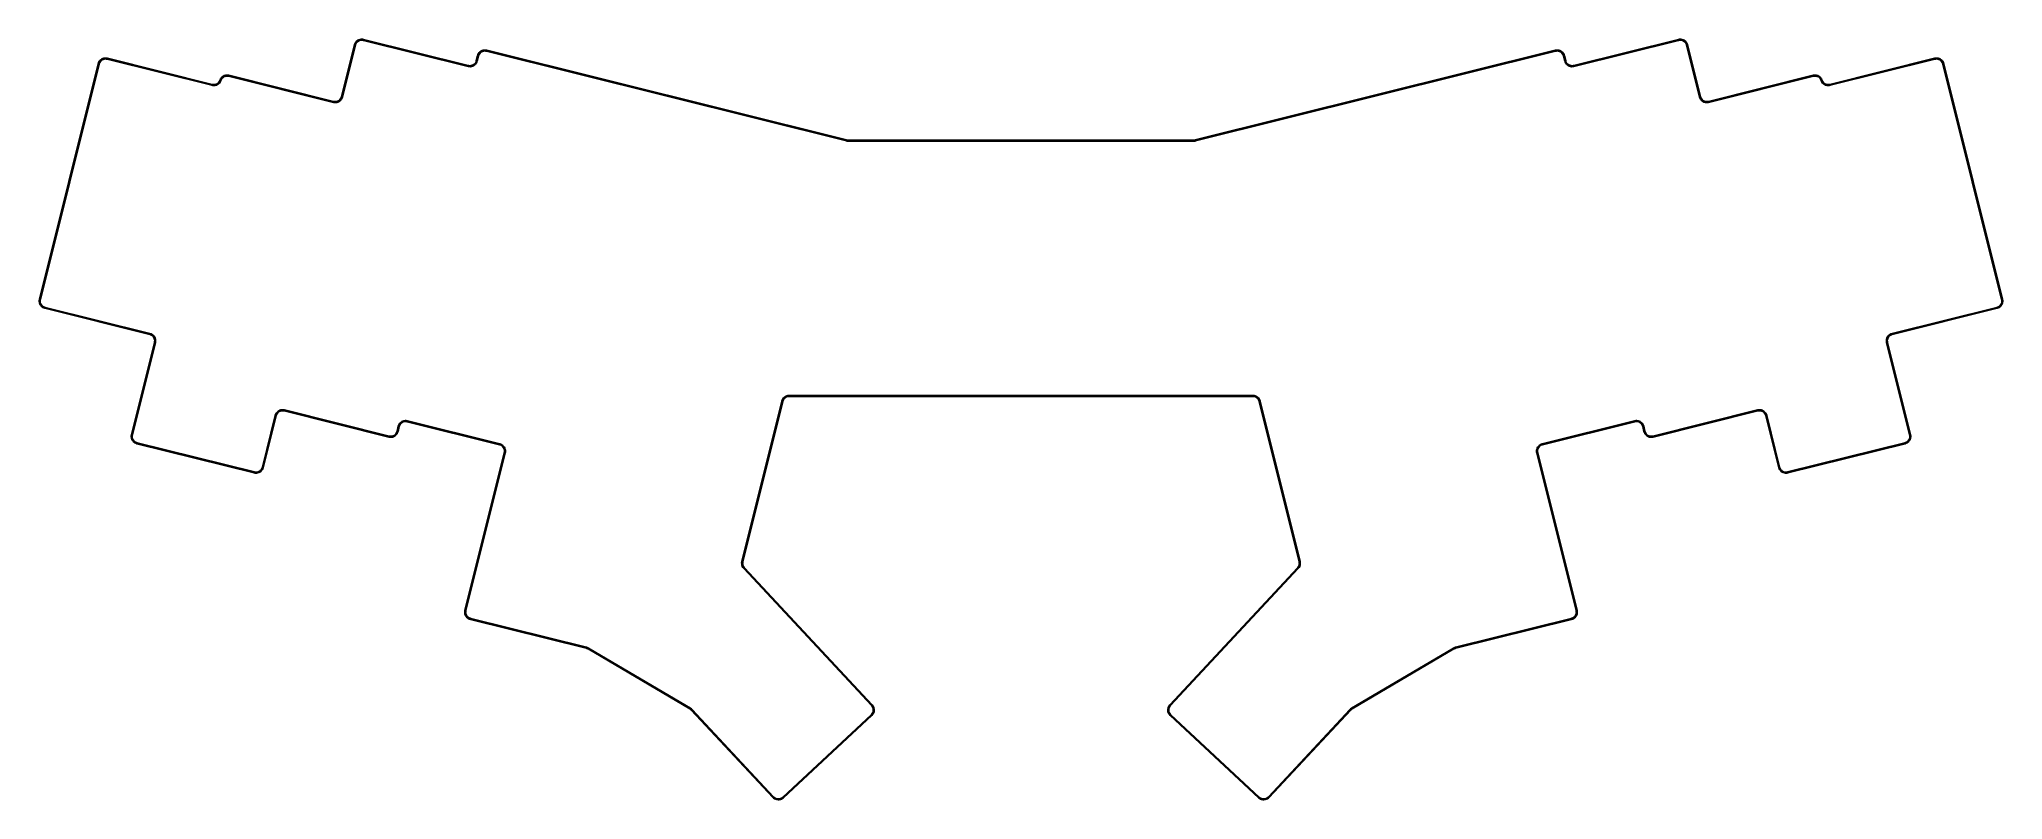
# Model space of a CAD drawing. Extents: x -1 to 365, y -218 to 298.
# Drawn here: x 58.9 to 364.6, y -217.9 to -99.4 of the extents above.
import ezdxf

# ---------------------------------------------------------------- set-up
doc = ezdxf.new("R2010")
doc.units = 0

msp = doc.modelspace()

# ---------------------------------------------------------------- linework, layer by layer
at = {"layer": 'BLACK'}
for p, q in [((105.946177, -108.364968), (107.954097, -100.311062)), ((108.099618, -100.348104), (106.091698, -108.40201)), ((107.954097, -100.311062), (108.01257, -100.136437)), ((107.954097, -100.311062), (107.954097, -100.311062)), ((107.954097, -100.311062), (107.954097, -100.311062)), ((108.01257, -100.136437), (108.097766, -99.972396)), ((108.097766, -99.972396), (108.207568, -99.824229)), ((108.121314, -100.260791), (108.099618, -100.348104)), ((108.099618, -100.348104), (108.099618, -100.348104)), ((108.099618, -100.348104), (108.099618, -100.348104)), ((108.194339, -100.09675), (108.121314, -100.260791)), ((108.294616, -99.948583), (108.194339, -100.09675)), ((108.207568, -99.824229), (108.339066, -99.694584)), ((108.419234, -99.818938), (108.294616, -99.948583)), ((108.339066, -99.694584), (108.489084, -99.58875)), ((108.564226, -99.713104), (108.419234, -99.818938)), ((108.489084, -99.58875), (108.654184, -99.50673)), ((108.725621, -99.636375), (108.564226, -99.713104)), ((108.654184, -99.50673), (108.829867, -99.451167)), ((108.897865, -99.586105), (108.725621, -99.636375)), ((108.829867, -99.451167), (109.012165, -99.424709)), ((109.076194, -99.567584), (108.897865, -99.586105)), ((109.012165, -99.424709), (109.196579, -99.424709)), ((109.255317, -99.580813), (109.076194, -99.567584)), ((109.196579, -99.424709), (109.377818, -99.456459)), ((109.3421, -99.60198), (109.255317, -99.580813)), ((109.3421, -99.60198), (109.3421, -99.60198)), ((125.643058, -103.665974), (109.3421, -99.60198)), ((109.377818, -99.456459), (109.378612, -99.456459)), ((109.378612, -99.456459), (125.679571, -103.520454)), ((297.782875, -103.520454), (314.083833, -99.456459)), ((314.120875, -99.60198), (297.819916, -103.665974)), ((314.083833, -99.456459), (314.266396, -99.424709)), ((314.083833, -99.456459), (314.083833, -99.456459)), ((314.208187, -99.580813), (314.120875, -99.60198)), ((314.120875, -99.60198), (314.120875, -99.60198)), ((314.120875, -99.60198), (314.120875, -99.60198)), ((314.388104, -99.567584), (314.208187, -99.580813)), ((314.266396, -99.424709), (314.451604, -99.424709)), ((314.565375, -99.586105), (314.388104, -99.567584)), ((314.451604, -99.424709), (314.634166, -99.451167)), ((314.737353, -99.636375), (314.565375, -99.586105)), ((314.634166, -99.451167), (314.808791, -99.50673)), ((314.898749, -99.713104), (314.737353, -99.636375)), ((314.808791, -99.50673), (314.975478, -99.58875)), ((315.04427, -99.818938), (314.898749, -99.713104)), ((314.975478, -99.58875), (315.123645, -99.694584)), ((315.168624, -99.948583), (315.04427, -99.818938)), ((315.123645, -99.694584), (315.255936, -99.824229)), ((315.269165, -100.09675), (315.168624, -99.948583)), ((315.255936, -99.824229), (315.364415, -99.972396)), ((315.343249, -100.260791), (315.269165, -100.09675)), ((315.364415, -100.348104), (315.343249, -100.260791)), ((315.364415, -99.972396), (315.451728, -100.136437)), ((315.364415, -100.348104), (315.364415, -100.348104)), ((315.364415, -100.348104), (315.364415, -100.348104)), ((315.364415, -100.348104), (315.364415, -100.348104)), ((317.3726, -108.40201), (315.364415, -100.348104)), ((315.451728, -100.136437), (315.509936, -100.311062)), ((315.509936, -100.311062), (317.518121, -108.364968)), ((315.509936, -100.311062), (315.509936, -100.311062)), ((58.914432, -139.924429), (68.05895, -103.247933)), ((68.20447, -103.282329), (59.059953, -139.96147)), ((68.05895, -103.247933), (68.117423, -103.073308)), ((68.05895, -103.247933), (68.05895, -103.247933)), ((68.117423, -103.073308), (68.202618, -102.909267)), ((68.202618, -102.909267), (68.312156, -102.761101)), ((68.226166, -103.197662), (68.20447, -103.282329)), ((68.299191, -103.033621), (68.226166, -103.197662)), ((68.399468, -102.882809), (68.299191, -103.033621)), ((68.312156, -102.761101), (68.443918, -102.631455)), ((68.524087, -102.755809), (68.399468, -102.882809)), ((68.443918, -102.631455), (68.593936, -102.525622)), ((68.669078, -102.649976), (68.524087, -102.755809)), ((68.593936, -102.525622), (68.758772, -102.440955)), ((68.830209, -102.570601), (68.669078, -102.649976)), ((68.758772, -102.440955), (68.934719, -102.385393)), ((69.002717, -102.52033), (68.830209, -102.570601)), ((68.934719, -102.385393), (69.117017, -102.358934)), ((69.181046, -102.501809), (69.002717, -102.52033)), ((69.117017, -102.358934), (69.301431, -102.36158)), ((69.359904, -102.515038), (69.181046, -102.501809)), ((69.301431, -102.36158), (69.479231, -102.390684)), ((69.446952, -102.536205), (69.359904, -102.515038)), ((69.446952, -102.536205), (69.446952, -102.536205)), ((69.447481, -102.536205), (69.446952, -102.536205)), ((69.447746, -102.536205), (69.447481, -102.536205)), ((85.747911, -106.6002), (69.447746, -102.536205)), ((69.479231, -102.390684), (69.483994, -102.390684)), ((69.483994, -102.390684), (85.784159, -106.454679)), ((125.643058, -103.665974), (125.643058, -103.665974)), ((125.643058, -103.665974), (125.643058, -103.665974)), ((125.643058, -103.665974), (125.643058, -103.665974)), ((125.645175, -103.665974), (125.643058, -103.665974)), ((125.825091, -103.695079), (125.645175, -103.665974)), ((125.679571, -103.520454), (125.766354, -103.54162)), ((125.679571, -103.520454), (125.679571, -103.520454)), ((125.766354, -103.54162), (125.945477, -103.55485)), ((126.009506, -103.697724), (125.825091, -103.695079)), ((125.945477, -103.55485), (126.123806, -103.536329)), ((126.191804, -103.671266), (126.009506, -103.697724)), ((126.123806, -103.536329), (126.296049, -103.486058)), ((126.367487, -103.615704), (126.191804, -103.671266)), ((126.296049, -103.486058), (126.457445, -103.406683)), ((126.532586, -103.533683), (126.367487, -103.615704)), ((126.457445, -103.406683), (126.602436, -103.30085)), ((126.682605, -103.425204), (126.532586, -103.533683)), ((126.602436, -103.30085), (126.727055, -103.17385)), ((126.814103, -103.295558), (126.682605, -103.425204)), ((126.727055, -103.17385), (126.827332, -103.023038)), ((126.923905, -103.147392), (126.814103, -103.295558)), ((126.827332, -103.023038), (126.900357, -102.861642)), ((126.900357, -102.861642), (126.922053, -102.77433)), ((126.922053, -102.77433), (127.115463, -101.996456)), ((126.922053, -102.77433), (126.922053, -102.77433)), ((126.922053, -102.77433), (126.922053, -102.77433)), ((127.0091, -102.98335), (126.923905, -103.147392)), ((127.067573, -102.808725), (127.0091, -102.98335)), ((127.260983, -102.033497), (127.067573, -102.808725)), ((127.067573, -102.808725), (127.067573, -102.808725)), ((127.067573, -102.808725), (127.067573, -102.808725)), ((127.115463, -101.996456), (127.173936, -101.821831)), ((127.115463, -101.996456), (127.115463, -101.996456)), ((127.173936, -101.821831), (127.259131, -101.657789)), ((127.259131, -101.657789), (127.368669, -101.509623)), ((127.282679, -101.946185), (127.260983, -102.033497)), ((127.260983, -102.033497), (127.260983, -102.033497)), ((127.260983, -102.033497), (127.260983, -102.033497)), ((127.355704, -101.782143), (127.282679, -101.946185)), ((127.455981, -101.633977), (127.355704, -101.782143)), ((127.368669, -101.509623), (127.500166, -101.382623)), ((127.5806, -101.504331), (127.455981, -101.633977)), ((127.500166, -101.382623), (127.65045, -101.274144)), ((127.725591, -101.398498), (127.5806, -101.504331)), ((127.65045, -101.274144), (127.815549, -101.192123)), ((127.886722, -101.321769), (127.725591, -101.398498)), ((127.815549, -101.192123), (127.991233, -101.136561)), ((128.05923, -101.271498), (127.886722, -101.321769)), ((127.991233, -101.136561), (128.17353, -101.110103)), ((128.237559, -101.252977), (128.05923, -101.271498)), ((128.17353, -101.110103), (128.357945, -101.110103)), ((128.416682, -101.266207), (128.237559, -101.252977)), ((128.357945, -101.110103), (128.539978, -101.141853)), ((128.503201, -101.287373), (128.416682, -101.266207)), ((128.503465, -101.287373), (128.503201, -101.287373)), ((128.503465, -101.287373), (128.503465, -101.287373)), ((128.503465, -101.287373), (128.503465, -101.287373)), ((128.503465, -101.287373), (128.503465, -101.287373)), ((184.552728, -115.262647), (128.503465, -101.287373)), ((128.539978, -101.141853), (184.588976, -115.117127)), ((128.539978, -101.141853), (128.539978, -101.141853)), ((238.874528, -115.117127), (294.922733, -101.141853)), ((294.959774, -101.287373), (238.910776, -115.262647)), ((294.922733, -101.141853), (295.105295, -101.110103)), ((294.922733, -101.141853), (294.922733, -101.141853)), ((295.047087, -101.266207), (294.959774, -101.287373)), ((294.959774, -101.287373), (294.959774, -101.287373)), ((294.959774, -101.287373), (294.959774, -101.287373)), ((294.959774, -101.287373), (294.959774, -101.287373)), ((295.227003, -101.252977), (295.047087, -101.266207)), ((295.105295, -101.110103), (295.290503, -101.110103)), ((295.404274, -101.271498), (295.227003, -101.252977)), ((295.290503, -101.110103), (295.473065, -101.136561)), ((295.576253, -101.321769), (295.404274, -101.271498)), ((295.473065, -101.136561), (295.64769, -101.192123)), ((295.737648, -101.398498), (295.576253, -101.321769)), ((295.64769, -101.192123), (295.811731, -101.274144)), ((295.883169, -101.504331), (295.737648, -101.398498)), ((295.811731, -101.274144), (295.962544, -101.382623)), ((296.007523, -101.633977), (295.883169, -101.504331)), ((295.962544, -101.382623), (296.094835, -101.509623)), ((296.108064, -101.782143), (296.007523, -101.633977)), ((296.094835, -101.509623), (296.203314, -101.657789)), ((296.179502, -101.946185), (296.108064, -101.782143)), ((296.203314, -102.033497), (296.179502, -101.946185)), ((296.203314, -101.657789), (296.290627, -101.821831)), ((296.203314, -102.033497), (296.203314, -102.033497)), ((296.39646, -102.808725), (296.203314, -102.033497)), ((296.290627, -101.821831), (296.348835, -101.996456)), ((296.348835, -101.996456), (296.541981, -102.77433)), ((296.348835, -101.996456), (296.348835, -101.996456)), ((296.39646, -102.808725), (296.39646, -102.808725)), ((296.39646, -102.808725), (296.39646, -102.808725)), ((296.39646, -102.808725), (296.39646, -102.808725)), ((296.454668, -102.98335), (296.39646, -102.808725)), ((296.539335, -103.147392), (296.454668, -102.98335)), ((296.65046, -103.295558), (296.539335, -103.147392)), ((296.541981, -102.77433), (296.563147, -102.861642)), ((296.541981, -102.77433), (296.541981, -102.77433)), ((296.563147, -102.861642), (296.63723, -103.023038)), ((296.63723, -103.023038), (296.735126, -103.17385)), ((296.780105, -103.425204), (296.65046, -103.295558)), ((296.735126, -103.17385), (296.862126, -103.30085)), ((296.930918, -103.533683), (296.780105, -103.425204)), ((296.862126, -103.30085), (297.005001, -103.406683)), ((297.094959, -103.615704), (296.930918, -103.533683)), ((297.005001, -103.406683), (297.166396, -103.486058)), ((297.27223, -103.671266), (297.094959, -103.615704)), ((297.166396, -103.486058), (297.338375, -103.536329)), ((297.454792, -103.697724), (297.27223, -103.671266)), ((297.338375, -103.536329), (297.518292, -103.55485)), ((297.637354, -103.695079), (297.454792, -103.697724)), ((297.518292, -103.55485), (297.698208, -103.54162)), ((297.819916, -103.665974), (297.637354, -103.695079)), ((297.698208, -103.54162), (297.782875, -103.520454)), ((297.782875, -103.520454), (297.782875, -103.520454)), ((297.819916, -103.665974), (297.819916, -103.665974)), ((337.679345, -106.454679), (353.980304, -102.390684)), ((354.017346, -102.536205), (337.716387, -106.6002)), ((353.980304, -102.390684), (354.162866, -102.36158)), ((353.980304, -102.390684), (353.980304, -102.390684)), ((353.980304, -102.390684), (353.980304, -102.390684)), ((354.104658, -102.515038), (354.017346, -102.536205)), ((354.017346, -102.536205), (354.017346, -102.536205)), ((354.281929, -102.501809), (354.104658, -102.515038)), ((354.162866, -102.36158), (354.345429, -102.358934)), ((354.461845, -102.52033), (354.281929, -102.501809)), ((354.345429, -102.358934), (354.527991, -102.385393)), ((354.633824, -102.570601), (354.461845, -102.52033)), ((354.527991, -102.385393), (354.705261, -102.440955)), ((354.79522, -102.649976), (354.633824, -102.570601)), ((354.705261, -102.440955), (354.869303, -102.525622)), ((354.938094, -102.755809), (354.79522, -102.649976)), ((354.869303, -102.525622), (355.020115, -102.631455)), ((355.065094, -102.882809), (354.938094, -102.755809)), ((355.020115, -102.631455), (355.152407, -102.761101)), ((355.16299, -103.033621), (355.065094, -102.882809)), ((355.152407, -102.761101), (355.260886, -102.909267)), ((355.237073, -103.197662), (355.16299, -103.033621)), ((355.25824, -103.282329), (355.237073, -103.197662)), ((355.25824, -103.282329), (355.25824, -103.282329)), ((355.25824, -103.282329), (355.25824, -103.282329)), ((355.25824, -103.282329), (355.25824, -103.282329)), ((364.404874, -139.96147), (355.25824, -103.282329)), ((355.260886, -102.909267), (355.345552, -103.073308)), ((355.345552, -103.073308), (355.403761, -103.245287)), ((355.403761, -103.245287), (355.403761, -103.247933)), ((355.403761, -103.247933), (364.550395, -139.924429)), ((355.403761, -103.247933), (355.403761, -103.247933)), ((355.403761, -103.247933), (355.403761, -103.247933)), ((355.403761, -103.247933), (355.403761, -103.247933)), ((85.750557, -106.602846), (85.747911, -106.6002)), ((85.926769, -106.634596), (85.750557, -106.602846)), ((85.784159, -106.454679), (85.785482, -106.457325)), ((85.785482, -106.457325), (85.785746, -106.457325)), ((85.785746, -106.457325), (85.872794, -106.478492)), ((85.785746, -106.457325), (85.785746, -106.457325)), ((85.872794, -106.478492), (86.05271, -106.497012)), ((86.110125, -106.639887), (85.926769, -106.634596)), ((86.05271, -106.497012), (86.232627, -106.481138)), ((86.292158, -106.616075), (86.110125, -106.639887)), ((86.232627, -106.481138), (86.406987, -106.433513)), ((86.468106, -106.565804), (86.292158, -106.616075)), ((86.406987, -106.433513), (86.570235, -106.356784)), ((86.633999, -106.486429), (86.468106, -106.565804)), ((86.570235, -106.356784), (86.717343, -106.25095)), ((86.785605, -106.383242), (86.633999, -106.486429)), ((86.717343, -106.25095), (86.843814, -106.121305)), ((86.91922, -106.258888), (86.785605, -106.383242)), ((86.843814, -106.121305), (86.945678, -105.973138)), ((87.031403, -106.113367), (86.91922, -106.258888)), ((86.945678, -105.973138), (86.98219, -105.891117)), ((86.98219, -105.891117), (87.036959, -105.727076)), ((87.119509, -105.951972), (87.031403, -106.113367)), ((87.036959, -105.727076), (87.122155, -105.56568)), ((87.120303, -105.944034), (87.119509, -105.951972)), ((87.119509, -105.951972), (87.119509, -105.951972)), ((87.124007, -105.938742), (87.120303, -105.944034)), ((87.122155, -105.56568), (87.231692, -105.417514)), ((87.145703, -105.85143), (87.124007, -105.938742)), ((87.124007, -105.938742), (87.124007, -105.938742)), ((87.218728, -105.687389), (87.145703, -105.85143)), ((87.319005, -105.539222), (87.218728, -105.687389)), ((87.231692, -105.417514), (87.36319, -105.287868)), ((87.443359, -105.412222), (87.319005, -105.539222)), ((87.36319, -105.287868), (87.513208, -105.179389)), ((87.588615, -105.306389), (87.443359, -105.412222)), ((87.513208, -105.179389), (87.678308, -105.097368)), ((87.749746, -105.227014), (87.588615, -105.306389)), ((87.678308, -105.097368), (87.854256, -105.041806)), ((87.922254, -105.176743), (87.749746, -105.227014)), ((87.854256, -105.041806), (88.036554, -105.015348)), ((88.100583, -105.158223), (87.922254, -105.176743)), ((88.036554, -105.015348), (88.220968, -105.017994)), ((88.279441, -105.171452), (88.100583, -105.158223)), ((88.220968, -105.017994), (88.402737, -105.047098)), ((88.366489, -105.192618), (88.279441, -105.171452)), ((88.366489, -105.192618), (88.366489, -105.192618)), ((88.366489, -105.192618), (88.366489, -105.192618)), ((88.366489, -105.192618), (88.366489, -105.192618)), ((88.366489, -105.192618), (88.366489, -105.192618)), ((104.667447, -109.256613), (88.366489, -105.192618)), ((88.402737, -105.047098), (104.703695, -109.111093)), ((88.402737, -105.047098), (88.402737, -105.047098)), ((88.402737, -105.047098), (88.402737, -105.047098)), ((88.402737, -105.047098), (88.402737, -105.047098)), ((318.759015, -109.111093), (335.059974, -105.047098)), ((335.097015, -105.192618), (318.796057, -109.256613)), ((335.059974, -105.047098), (335.242536, -105.017994)), ((335.059974, -105.047098), (335.059974, -105.047098)), ((335.184328, -105.171452), (335.097015, -105.192618)), ((335.097015, -105.192618), (335.097015, -105.192618)), ((335.097015, -105.192618), (335.097015, -105.192618)), ((335.361598, -105.158223), (335.184328, -105.171452)), ((335.242536, -105.017994), (335.427744, -105.015348)), ((335.541515, -105.176743), (335.361598, -105.158223)), ((335.427744, -105.015348), (335.610306, -105.041806)), ((335.713494, -105.227014), (335.541515, -105.176743)), ((335.610306, -105.041806), (335.784931, -105.097368)), ((335.874889, -105.306389), (335.713494, -105.227014)), ((335.784931, -105.097368), (335.948973, -105.179389)), ((336.02041, -105.409576), (335.874889, -105.306389)), ((335.948973, -105.179389), (336.099785, -105.287868)), ((336.144764, -105.539222), (336.02041, -105.409576)), ((336.099785, -105.287868), (336.232076, -105.417514)), ((336.245306, -105.687389), (336.144764, -105.539222)), ((336.232076, -105.417514), (336.340555, -105.56568)), ((336.316743, -105.85143), (336.245306, -105.687389)), ((336.340555, -105.938742), (336.316743, -105.85143)), ((336.340555, -105.56568), (336.425222, -105.727076)), ((336.340555, -105.938742), (336.340555, -105.938742)), ((336.343201, -105.944034), (336.340555, -105.938742)), ((336.343201, -105.951972), (336.343201, -105.944034)), ((336.343201, -105.951972), (336.343201, -105.951972)), ((336.433159, -106.113367), (336.343201, -105.951972)), ((336.425222, -105.727076), (336.480784, -105.891117)), ((336.544284, -106.258888), (336.433159, -106.113367)), ((336.480784, -105.891117), (336.517826, -105.973138)), ((336.517826, -105.973138), (336.618368, -106.121305)), ((336.676576, -106.383242), (336.544284, -106.258888)), ((336.618368, -106.121305), (336.745367, -106.25095)), ((336.830034, -106.486429), (336.676576, -106.383242)), ((336.745367, -106.25095), (336.893534, -106.356784)), ((336.994075, -106.565804), (336.830034, -106.486429)), ((336.893534, -106.356784), (337.057575, -106.433513)), ((337.171346, -106.616075), (336.994075, -106.565804)), ((337.057575, -106.433513), (337.229554, -106.481138)), ((337.353908, -106.639887), (337.171346, -106.616075)), ((337.229554, -106.481138), (337.409471, -106.497012)), ((337.536471, -106.634596), (337.353908, -106.639887)), ((337.409471, -106.497012), (337.589387, -106.478492)), ((337.713741, -106.602846), (337.536471, -106.634596)), ((337.589387, -106.478492), (337.6767, -106.457325)), ((337.6767, -106.457325), (337.679345, -106.454679)), ((337.6767, -106.457325), (337.6767, -106.457325)), ((337.716387, -106.6002), (337.713741, -106.602846)), ((104.667447, -109.256613), (104.667447, -109.256613)), ((104.667447, -109.256613), (104.667447, -109.256613)), ((104.667447, -109.256613), (104.667447, -109.256613)), ((104.849216, -109.288363), (104.667447, -109.256613)), ((104.703695, -109.111093), (104.704224, -109.111093)), ((104.704224, -109.111093), (104.790743, -109.132259)), ((104.790743, -109.132259), (104.969601, -109.145488)), ((105.03363, -109.288363), (104.849216, -109.288363)), ((104.969601, -109.145488), (105.14793, -109.126968)), ((105.215928, -109.261905), (105.03363, -109.288363)), ((105.14793, -109.126968), (105.320438, -109.076697)), ((105.391876, -109.206342), (105.215928, -109.261905)), ((105.320438, -109.076697), (105.481569, -108.999968)), ((105.556711, -109.124322), (105.391876, -109.206342)), ((105.481569, -108.999968), (105.626561, -108.894134)), ((105.706994, -109.015843), (105.556711, -109.124322)), ((105.626561, -108.894134), (105.751179, -108.764489)), ((105.838492, -108.888843), (105.706994, -109.015843)), ((105.751179, -108.764489), (105.851456, -108.616322)), ((105.948029, -108.740676), (105.838492, -108.888843)), ((105.851456, -108.616322), (105.924481, -108.452281)), ((105.924481, -108.452281), (105.946177, -108.364968)), ((105.946177, -108.364968), (105.946177, -108.364968)), ((106.033225, -108.576635), (105.948029, -108.740676)), ((106.091698, -108.40201), (106.033225, -108.576635)), ((106.091698, -108.40201), (106.091698, -108.40201)), ((106.091698, -108.40201), (106.091698, -108.40201)), ((106.091698, -108.40201), (106.091698, -108.40201)), ((317.3726, -108.40201), (317.3726, -108.40201)), ((317.3726, -108.40201), (317.3726, -108.40201)), ((317.3726, -108.40201), (317.3726, -108.40201)), ((317.430808, -108.576635), (317.3726, -108.40201)), ((317.515475, -108.740676), (317.430808, -108.576635)), ((317.623954, -108.888843), (317.515475, -108.740676)), ((317.518121, -108.364968), (317.539287, -108.452281)), ((317.518121, -108.364968), (317.518121, -108.364968)), ((317.539287, -108.452281), (317.610725, -108.616322)), ((317.610725, -108.616322), (317.711266, -108.764489)), ((317.756246, -109.018488), (317.623954, -108.888843)), ((317.711266, -108.764489), (317.83562, -108.894134)), ((317.907058, -109.124322), (317.756246, -109.018488)), ((317.83562, -108.894134), (317.981141, -108.999968)), ((318.071099, -109.206342), (317.907058, -109.124322)), ((317.981141, -108.999968), (318.142537, -109.076697)), ((318.24837, -109.261905), (318.071099, -109.206342)), ((318.142537, -109.076697), (318.314516, -109.126968)), ((318.430932, -109.288363), (318.24837, -109.261905)), ((318.314516, -109.126968), (318.494432, -109.145488)), ((318.613494, -109.288363), (318.430932, -109.288363)), ((318.494432, -109.145488), (318.671703, -109.132259)), ((318.796057, -109.256613), (318.613494, -109.288363)), ((318.671703, -109.132259), (318.759015, -109.111093)), ((318.759015, -109.111093), (318.759015, -109.111093)), ((318.796057, -109.256613), (318.796057, -109.256613)), ((318.796057, -109.256613), (318.796057, -109.256613)), ((184.552728, -115.262647), (184.552728, -115.262647)), ((184.552728, -115.262647), (184.552728, -115.262647)), ((184.552728, -115.262647), (184.552728, -115.262647)), ((184.64639, -115.281168), (184.552728, -115.262647)), ((184.588976, -115.117127), (184.629457, -115.125064)), ((184.588976, -115.117127), (184.588976, -115.117127)), ((184.629457, -115.125064), (184.711742, -115.140939)), ((184.741376, -115.291751), (184.64639, -115.281168)), ((184.711742, -115.140939), (184.795086, -115.146231)), ((184.83689, -115.297043), (184.741376, -115.291751)), ((184.795086, -115.146231), (184.83689, -115.146231)), ((184.83689, -115.146231), (238.626614, -115.146231)), ((184.83689, -115.146231), (184.83689, -115.146231)), ((184.83689, -115.146231), (184.83689, -115.146231)), ((184.83689, -115.297043), (184.83689, -115.297043)), ((238.626614, -115.297043), (184.83689, -115.297043)), ((238.626614, -115.146231), (238.668418, -115.146231)), ((238.626614, -115.146231), (238.626614, -115.146231)), ((238.722128, -115.291751), (238.626614, -115.297043)), ((238.626614, -115.297043), (238.626614, -115.297043)), ((238.626614, -115.297043), (238.626614, -115.297043)), ((238.626614, -115.297043), (238.626614, -115.297043)), ((238.626614, -115.297043), (238.626614, -115.297043)), ((238.668418, -115.146231), (238.751497, -115.138293)), ((238.817114, -115.281168), (238.722128, -115.291751)), ((238.751497, -115.138293), (238.834047, -115.125064)), ((238.910776, -115.262647), (238.817114, -115.281168)), ((238.834047, -115.125064), (238.874528, -115.117127)), ((238.874528, -115.117127), (238.874528, -115.117127)), ((238.874528, -115.117127), (238.874528, -115.117127)), ((238.910776, -115.262647), (238.910776, -115.262647)), ((58.882417, -140.289553), (58.884005, -140.106991)), ((58.90967, -140.472116), (58.882417, -140.289553)), ((58.884005, -140.106991), (58.913638, -139.92972)), ((58.964967, -140.649386), (58.90967, -140.472116)), ((58.913638, -139.92972), (58.914432, -139.924429)), ((58.914432, -139.924429), (58.914432, -139.924429)), ((59.038257, -140.048783), (59.025821, -140.226053)), ((59.025821, -140.226053), (59.044607, -140.40597)), ((59.059953, -139.96147), (59.038257, -140.048783)), ((59.044607, -140.40597), (59.093819, -140.577949)), ((59.059953, -139.96147), (59.059953, -139.96147)), ((59.059953, -139.96147), (59.059953, -139.96147)), ((59.093819, -140.577949), (59.1724, -140.739344)), ((364.291104, -140.739344), (364.370478, -140.577949)), ((364.370478, -140.577949), (364.418103, -140.40597)), ((364.404874, -139.96147), (364.404874, -139.96147)), ((364.404874, -139.96147), (364.404874, -139.96147)), ((364.426041, -140.048783), (364.404874, -139.96147)), ((364.418103, -140.40597), (364.436624, -140.226053)), ((364.436624, -140.226053), (364.426041, -140.048783)), ((364.553041, -140.472116), (364.497478, -140.649386)), ((364.550395, -139.924429), (364.579499, -140.106991)), ((364.550395, -139.924429), (364.550395, -139.924429)), ((364.582145, -140.289553), (364.553041, -140.472116)), ((364.579499, -140.106991), (364.582145, -140.289553)), ((59.047253, -140.813428), (58.964967, -140.649386)), ((59.154409, -140.96424), (59.047253, -140.813428)), ((59.283525, -141.096531), (59.154409, -140.96424)), ((59.1724, -140.739344), (59.277969, -140.884865)), ((59.277969, -140.884865), (59.406821, -141.009219)), ((59.431692, -141.20501), (59.283525, -141.096531)), ((59.406821, -141.009219), (59.555517, -141.109761)), ((59.595204, -141.289677), (59.431692, -141.20501)), ((59.555517, -141.109761), (59.719558, -141.181198)), ((59.770093, -141.347885), (59.595204, -141.289677)), ((59.719558, -141.181198), (59.806341, -141.202365)), ((59.770093, -141.347885), (59.770093, -141.347885)), ((59.770093, -141.347885), (59.770093, -141.347885)), ((76.071052, -145.41188), (59.770093, -141.347885)), ((59.806341, -141.202365), (76.1073, -145.266359)), ((59.806341, -141.202365), (59.806341, -141.202365)), ((347.355146, -145.266359), (363.656104, -141.202365)), ((363.693146, -141.347885), (347.392187, -145.41188)), ((363.656104, -141.202365), (363.743417, -141.181198)), ((363.656104, -141.202365), (363.656104, -141.202365)), ((363.656104, -141.202365), (363.656104, -141.202365)), ((363.656104, -141.202365), (363.656104, -141.202365)), ((363.867771, -141.289677), (363.693146, -141.347885)), ((363.693146, -141.347885), (363.693146, -141.347885)), ((363.693146, -141.347885), (363.693146, -141.347885)), ((363.693146, -141.347885), (363.693146, -141.347885)), ((363.693146, -141.347885), (363.693146, -141.347885)), ((363.743417, -141.181198), (363.907458, -141.109761)), ((364.031812, -141.20501), (363.867771, -141.289677)), ((363.907458, -141.109761), (364.055625, -141.009219)), ((364.179979, -141.096531), (364.031812, -141.20501)), ((364.055625, -141.009219), (364.18527, -140.884865)), ((364.309624, -140.96424), (364.179979, -141.096531)), ((364.18527, -140.884865), (364.291104, -140.739344)), ((364.415458, -140.813428), (364.309624, -140.96424)), ((364.497478, -140.649386), (364.415458, -140.813428)), ((73.237368, -161.016985), (76.817705, -146.65542)), ((76.963226, -146.692462), (73.382889, -161.051381)), ((76.071052, -145.41188), (76.071052, -145.41188)), ((76.071052, -145.41188), (76.071052, -145.41188)), ((76.1581, -145.435693), (76.071052, -145.41188)), ((76.1073, -145.266359), (76.108094, -145.269005)), ((76.108094, -145.269005), (76.282189, -145.327214)), ((76.321877, -145.50713), (76.1581, -145.435693)), ((76.282189, -145.327214), (76.445702, -145.41188)), ((76.470572, -145.607672), (76.321877, -145.50713)), ((76.445702, -145.41188), (76.593868, -145.520359)), ((76.599689, -145.732026), (76.470572, -145.607672)), ((76.593868, -145.520359), (76.723249, -145.652651)), ((76.704993, -145.877546), (76.599689, -145.732026)), ((76.783574, -146.038942), (76.704993, -145.877546)), ((76.723249, -145.652651), (76.830141, -145.803463)), ((76.833051, -146.210921), (76.783574, -146.038942)), ((76.817705, -146.65542), (76.839401, -146.568108)), ((76.817705, -146.65542), (76.817705, -146.65542)), ((76.830141, -145.803463), (76.912426, -145.967504)), ((76.851837, -146.390837), (76.833051, -146.210921)), ((76.839401, -146.568108), (76.851837, -146.390837)), ((76.912426, -145.967504), (76.967988, -146.142129)), ((76.963491, -146.689816), (76.963226, -146.692462)), ((76.993653, -146.5099), (76.963491, -146.689816)), ((76.967988, -146.142129), (76.99524, -146.324691)), ((76.99524, -146.324691), (76.993653, -146.5099)), ((346.468793, -146.324691), (346.495251, -146.142129)), ((346.468793, -146.5099), (346.468793, -146.324691)), ((346.500543, -146.692462), (346.468793, -146.5099)), ((346.495251, -146.142129), (346.550813, -145.967504)), ((346.500543, -146.692462), (346.500543, -146.692462)), ((346.500543, -146.692462), (346.500543, -146.692462)), ((346.500543, -146.692462), (346.500543, -146.692462)), ((350.080351, -161.051381), (346.500543, -146.692462)), ((346.550813, -145.967504), (346.632834, -145.803463)), ((346.630188, -146.210921), (346.611667, -146.390837)), ((346.611667, -146.390837), (346.624897, -146.568108)), ((346.624897, -146.568108), (346.646063, -146.65542)), ((346.680459, -146.038942), (346.630188, -146.210921)), ((346.632834, -145.803463), (346.741313, -145.652651)), ((346.646063, -146.65542), (350.225871, -161.016985)), ((346.646063, -146.65542), (346.646063, -146.65542)), ((346.757188, -145.877546), (346.680459, -146.038942)), ((346.741313, -145.652651), (346.868313, -145.520359)), ((346.863021, -145.732026), (346.757188, -145.877546)), ((346.992667, -145.607672), (346.863021, -145.732026)), ((346.868313, -145.520359), (347.016479, -145.41188)), ((347.140833, -145.50713), (346.992667, -145.607672)), ((347.016479, -145.41188), (347.180521, -145.327214)), ((347.304875, -145.435693), (347.140833, -145.50713)), ((347.180521, -145.327214), (347.355146, -145.266359)), ((347.392187, -145.41188), (347.304875, -145.435693)), ((347.355146, -145.266359), (347.355146, -145.266359)), ((347.355146, -145.266359), (347.355146, -145.266359)), ((347.355146, -145.266359), (347.355146, -145.266359)), ((347.392187, -145.41188), (347.392187, -145.41188)), ((347.392187, -145.41188), (347.392187, -145.41188)), ((347.392187, -145.41188), (347.392187, -145.41188)), ((347.392187, -145.41188), (347.392187, -145.41188)), ((168.272936, -180.805148), (174.502278, -155.81793)), ((174.647799, -155.854971), (168.418457, -180.839544)), ((174.502278, -155.81793), (174.564984, -155.635367)), ((174.502278, -155.81793), (174.502278, -155.81793)), ((174.502278, -155.81793), (174.502278, -155.81793)), ((174.564984, -155.635367), (174.657059, -155.463388)), ((174.668436, -155.77295), (174.647799, -155.854971)), ((174.647799, -155.854971), (174.647799, -155.854971)), ((174.657059, -155.463388), (174.776121, -155.30993)), ((174.736434, -155.616846), (174.668436, -155.77295)), ((174.829303, -155.473972), (174.736434, -155.616846)), ((174.776121, -155.30993), (174.918996, -155.177639)), ((174.944396, -155.346972), (174.829303, -155.473972)), ((174.918996, -155.177639), (175.081715, -155.071805)), ((175.07854, -155.243784), (174.944396, -155.346972)), ((175.228294, -155.161764), (175.07854, -155.243784)), ((175.081715, -155.071805), (175.259779, -154.992431)), ((175.38916, -155.106201), (175.228294, -155.161764)), ((175.259779, -154.992431), (175.448427, -154.944806)), ((175.55717, -155.079743), (175.38916, -155.106201)), ((175.448427, -154.944806), (175.640514, -154.928931)), ((175.642366, -155.079743), (175.55717, -155.079743)), ((175.640514, -154.928931), (175.642366, -154.928931)), ((175.642366, -154.928931), (247.821138, -154.928931)), ((175.642366, -154.928931), (175.642366, -154.928931)), ((175.642366, -154.928931), (175.642366, -154.928931)), ((175.642366, -155.079743), (175.642366, -155.079743)), ((175.642366, -155.079743), (175.642366, -155.079743)), ((247.821138, -155.079743), (175.642366, -155.079743)), ((247.821138, -154.928931), (248.015077, -154.944806)), ((247.821138, -154.928931), (247.821138, -154.928931)), ((247.821138, -155.079743), (247.821138, -155.079743)), ((247.821138, -155.079743), (247.821138, -155.079743)), ((247.906334, -155.079743), (247.821138, -155.079743)), ((248.074344, -155.106201), (247.906334, -155.079743)), ((248.015077, -154.944806), (248.20346, -154.992431)), ((248.23521, -155.161764), (248.074344, -155.106201)), ((248.20346, -154.992431), (248.381789, -155.071805)), ((248.384964, -155.243784), (248.23521, -155.161764)), ((248.381789, -155.071805), (248.544508, -155.177639)), ((248.519108, -155.346972), (248.384964, -155.243784)), ((248.634201, -155.473972), (248.519108, -155.346972)), ((248.544508, -155.177639), (248.687383, -155.30993)), ((248.72707, -155.616846), (248.634201, -155.473972)), ((248.687383, -155.30993), (248.806445, -155.463388)), ((248.794803, -155.77295), (248.72707, -155.616846)), ((248.815441, -155.854971), (248.794803, -155.77295)), ((248.806445, -155.463388), (248.89852, -155.635367)), ((248.815441, -155.854971), (248.815441, -155.854971)), ((248.815441, -155.854971), (248.815441, -155.854971)), ((248.815441, -155.854971), (248.815441, -155.854971)), ((255.045047, -180.839544), (248.815441, -155.854971)), ((248.89852, -155.635367), (248.960432, -155.81793)), ((248.960432, -155.81793), (248.961226, -155.81793)), ((248.961226, -155.81793), (255.190568, -180.805148)), ((248.961226, -155.81793), (248.961226, -155.81793)), ((248.961226, -155.81793), (248.961226, -155.81793)), ((248.961226, -155.81793), (248.961226, -155.81793)), ((93.613434, -166.096979), (95.621355, -158.043073)), ((95.766875, -158.080114), (93.758955, -166.131375)), ((95.621355, -158.043073), (95.679827, -157.868448)), ((95.621355, -158.043073), (95.621355, -158.043073)), ((95.679827, -157.868448), (95.765023, -157.704406)), ((95.765023, -157.704406), (95.874825, -157.55624)), ((95.788571, -157.992802), (95.766875, -158.080114)), ((95.766875, -158.080114), (95.766875, -158.080114)), ((95.861596, -157.82876), (95.788571, -157.992802)), ((95.961873, -157.680594), (95.861596, -157.82876)), ((95.874825, -157.55624), (96.006323, -157.426594)), ((96.086491, -157.550948), (95.961873, -157.680594)), ((96.006323, -157.426594), (96.156341, -157.320761)), ((96.231483, -157.445115), (96.086491, -157.550948)), ((96.156341, -157.320761), (96.321441, -157.23874)), ((96.392879, -157.36574), (96.231483, -157.445115)), ((96.321441, -157.23874), (96.497124, -157.183178)), ((96.565122, -157.318115), (96.392879, -157.36574)), ((96.497124, -157.183178), (96.679422, -157.154074)), ((96.743451, -157.299594), (96.565122, -157.318115)), ((96.679422, -157.154074), (96.863836, -157.156719)), ((96.922574, -157.310178), (96.743451, -157.299594)), ((96.863836, -157.156719), (97.04534, -157.185824)), ((97.009357, -157.331344), (96.922574, -157.310178)), ((97.009357, -157.331344), (97.009357, -157.331344)), ((113.310316, -161.397985), (97.009357, -157.331344)), ((97.04534, -157.185824), (97.045869, -157.185824)), ((97.045869, -157.185824), (113.346563, -161.252464)), ((115.317707, -159.006155), (115.482542, -158.924134)), ((115.482542, -158.924134), (115.65849, -158.868572)), ((115.65849, -158.868572), (115.840787, -158.839467)), ((115.840787, -158.839467), (116.025202, -158.842113)), ((116.025202, -158.842113), (116.203795, -158.871217)), ((116.203795, -158.871217), (116.20697, -158.873863)), ((116.20697, -158.873863), (130.567477, -162.453671)), ((116.20697, -158.873863), (116.20697, -158.873863)), ((116.20697, -158.873863), (116.20697, -158.873863)), ((292.896027, -162.453671), (307.257592, -158.873863)), ((307.257592, -158.873863), (307.437509, -158.842113)), ((307.257592, -158.873863), (307.257592, -158.873863)), ((307.437509, -158.842113), (307.622717, -158.839467)), ((307.622717, -158.839467), (307.805279, -158.868572)), ((307.805279, -158.868572), (307.979904, -158.924134)), ((307.979904, -158.924134), (308.146591, -159.006155)), ((310.117734, -161.252464), (326.418693, -157.185824)), ((326.453089, -157.331344), (310.15213, -161.397985)), ((326.418693, -157.185824), (326.598609, -157.156719)), ((326.418693, -157.185824), (326.418693, -157.185824)), ((326.418693, -157.185824), (326.418693, -157.185824)), ((326.418693, -157.185824), (326.418693, -157.185824)), ((326.540401, -157.310178), (326.453089, -157.331344)), ((326.453089, -157.331344), (326.453089, -157.331344)), ((326.453089, -157.331344), (326.453089, -157.331344)), ((326.453089, -157.331344), (326.453089, -157.331344)), ((326.720318, -157.299594), (326.540401, -157.310178)), ((326.598609, -157.156719), (326.783817, -157.154074)), ((326.897588, -157.318115), (326.720318, -157.299594)), ((326.783817, -157.154074), (326.96638, -157.183178)), ((327.069567, -157.36574), (326.897588, -157.318115)), ((326.96638, -157.183178), (327.141005, -157.23874)), ((327.230963, -157.445115), (327.069567, -157.36574)), ((327.141005, -157.23874), (327.307692, -157.320761)), ((327.376483, -157.550948), (327.230963, -157.445115)), ((327.307692, -157.320761), (327.458504, -157.426594)), ((327.500837, -157.680594), (327.376483, -157.550948)), ((327.458504, -157.426594), (327.58815, -157.55624)), ((327.601379, -157.82876), (327.500837, -157.680594)), ((327.58815, -157.55624), (327.699275, -157.704406)), ((327.675462, -157.992802), (327.601379, -157.82876)), ((327.696629, -158.080114), (327.675462, -157.992802)), ((327.696629, -158.080114), (327.696629, -158.080114)), ((327.696629, -158.080114), (327.696629, -158.080114)), ((327.696629, -158.080114), (327.696629, -158.080114)), ((329.704814, -166.131375), (327.696629, -158.080114)), ((327.699275, -157.704406), (327.783941, -157.868448)), ((327.783941, -157.868448), (327.842149, -158.043073)), ((327.842149, -158.043073), (329.850334, -166.096979)), ((327.842149, -158.043073), (327.842149, -158.043073)), ((73.205354, -161.38211), (73.206941, -161.196902)), ((73.232341, -161.564672), (73.205354, -161.38211)), ((73.206941, -161.196902), (73.236839, -161.016985)), ((73.287904, -161.739297), (73.232341, -161.564672)), ((73.236839, -161.016985), (73.237368, -161.016985)), ((73.370189, -161.905984), (73.287904, -161.739297)), ((73.361193, -161.138694), (73.348493, -161.31861)), ((73.348493, -161.31861), (73.367278, -161.495881)), ((73.382889, -161.051381), (73.361193, -161.138694)), ((73.367278, -161.495881), (73.416755, -161.66786)), ((73.477345, -162.054151), (73.370189, -161.905984)), ((73.382889, -161.051381), (73.382889, -161.051381)), ((73.382889, -161.051381), (73.382889, -161.051381)), ((73.382889, -161.051381), (73.382889, -161.051381)), ((73.416755, -161.66786), (73.495337, -161.829255)), ((73.495337, -161.829255), (73.600905, -161.974776)), ((73.600905, -161.974776), (73.729757, -162.09913)), ((113.310316, -161.397985), (113.310316, -161.397985)), ((113.310316, -161.397985), (113.310316, -161.397985)), ((113.492349, -161.427089), (113.310316, -161.397985)), ((113.346563, -161.252464), (113.346828, -161.252464)), ((113.346828, -161.252464), (113.433611, -161.273631)), ((113.433611, -161.273631), (113.612734, -161.284214)), ((113.676498, -161.429735), (113.492349, -161.427089)), ((113.612734, -161.284214), (113.791063, -161.265693)), ((113.859061, -161.400631), (113.676498, -161.429735)), ((113.791063, -161.265693), (113.963306, -161.218069)), ((114.034744, -161.345068), (113.859061, -161.400631)), ((113.963306, -161.218069), (114.124702, -161.138694)), ((114.199844, -161.263048), (114.034744, -161.345068)), ((114.124702, -161.138694), (114.269694, -161.03286)), ((114.349862, -161.157214), (114.199844, -161.263048)), ((114.269694, -161.03286), (114.394312, -160.903215)), ((114.48136, -161.027569), (114.349862, -161.157214)), ((114.394312, -160.903215), (114.494589, -160.755048)), ((114.591162, -160.879402), (114.48136, -161.027569)), ((114.494589, -160.755048), (114.567614, -160.591007)), ((114.567614, -160.591007), (114.58931, -160.503694)), ((114.58931, -160.503694), (114.78272, -159.728466)), ((114.58931, -160.503694), (114.58931, -160.503694)), ((114.58931, -160.503694), (114.58931, -160.503694)), ((114.676358, -160.715361), (114.591162, -160.879402)), ((114.734566, -160.540736), (114.676358, -160.715361)), ((114.73483, -160.540736), (114.734566, -160.540736)), ((114.928241, -159.765508), (114.73483, -160.540736)), ((114.78272, -159.728466), (114.841193, -159.553841)), ((114.78272, -159.728466), (114.78272, -159.728466)), ((114.841193, -159.553841), (114.926389, -159.3898)), ((114.926389, -159.3898), (115.035926, -159.241634)), ((114.949936, -159.678195), (114.928241, -159.765508)), ((114.928241, -159.765508), (114.928241, -159.765508)), ((114.928241, -159.765508), (114.928241, -159.765508)), ((115.022961, -159.514154), (114.949936, -159.678195)), ((115.123238, -159.365988), (115.022961, -159.514154)), ((115.035926, -159.241634), (115.167424, -159.111988)), ((115.247857, -159.236342), (115.123238, -159.365988)), ((115.167424, -159.111988), (115.317707, -159.006155)), ((115.392848, -159.130509), (115.247857, -159.236342)), ((115.553979, -159.051134), (115.392848, -159.130509)), ((115.726488, -159.003509), (115.553979, -159.051134)), ((115.904816, -158.984988), (115.726488, -159.003509)), ((116.083675, -158.995571), (115.904816, -158.984988)), ((116.170722, -159.019384), (116.083675, -158.995571)), ((116.170722, -159.019384), (116.170722, -159.019384)), ((116.170722, -159.019384), (116.170722, -159.019384)), ((116.170722, -159.019384), (116.170722, -159.019384)), ((130.531229, -162.599192), (116.170722, -159.019384)), ((307.291988, -159.019384), (292.933068, -162.599192)), ((307.3793, -158.995571), (307.291988, -159.019384)), ((307.291988, -159.019384), (307.291988, -159.019384)), ((307.559217, -158.984988), (307.3793, -158.995571)), ((307.736487, -159.003509), (307.559217, -158.984988)), ((307.908466, -159.051134), (307.736487, -159.003509)), ((308.069862, -159.130509), (307.908466, -159.051134)), ((308.215383, -159.236342), (308.069862, -159.130509)), ((308.146591, -159.006155), (308.294757, -159.111988)), ((308.339737, -159.365988), (308.215383, -159.236342)), ((308.294757, -159.111988), (308.427049, -159.241634)), ((308.440278, -159.514154), (308.339737, -159.365988)), ((308.427049, -159.241634), (308.538174, -159.3898)), ((308.514361, -159.678195), (308.440278, -159.514154)), ((308.535528, -159.765508), (308.514361, -159.678195)), ((308.535528, -159.765508), (308.535528, -159.765508)), ((308.535528, -159.765508), (308.535528, -159.765508)), ((308.728674, -160.540736), (308.535528, -159.765508)), ((308.538174, -159.3898), (308.62284, -159.553841)), ((308.62284, -159.553841), (308.681049, -159.72582)), ((308.681049, -159.72582), (308.681049, -159.728466)), ((308.681049, -159.728466), (308.874194, -160.503694)), ((308.728674, -160.540736), (308.728674, -160.540736)), ((308.728674, -160.540736), (308.728674, -160.540736)), ((308.728674, -160.540736), (308.728674, -160.540736)), ((308.786882, -160.715361), (308.728674, -160.540736)), ((308.871548, -160.879402), (308.786882, -160.715361)), ((308.982673, -161.027569), (308.871548, -160.879402)), ((308.874194, -160.503694), (308.874194, -160.50634)), ((308.874194, -160.50634), (308.895361, -160.591007)), ((308.895361, -160.591007), (308.969444, -160.755048)), ((308.969444, -160.755048), (309.069986, -160.903215)), ((309.112319, -161.157214), (308.982673, -161.027569)), ((309.069986, -160.903215), (309.19434, -161.03286)), ((309.263131, -161.263048), (309.112319, -161.157214)), ((309.19434, -161.03286), (309.33986, -161.138694)), ((309.429819, -161.345068), (309.263131, -161.263048)), ((309.33986, -161.138694), (309.501256, -161.218069)), ((309.604443, -161.400631), (309.429819, -161.345068)), ((309.501256, -161.218069), (309.673235, -161.265693)), ((309.787006, -161.429735), (309.604443, -161.400631)), ((309.673235, -161.265693), (309.850505, -161.284214)), ((309.972214, -161.427089), (309.787006, -161.429735)), ((309.850505, -161.284214), (310.030422, -161.273631)), ((310.15213, -161.397985), (309.972214, -161.427089)), ((310.030422, -161.273631), (310.117734, -161.252464)), ((310.117734, -161.252464), (310.117734, -161.252464)), ((310.117734, -161.252464), (310.117734, -161.252464)), ((310.15213, -161.397985), (310.15213, -161.397985)), ((310.15213, -161.397985), (310.15213, -161.397985)), ((310.15213, -161.397985), (310.15213, -161.397985)), ((349.733747, -162.09913), (349.863393, -161.974776)), ((349.863393, -161.974776), (349.969226, -161.829255)), ((349.969226, -161.829255), (350.045955, -161.66786)), ((350.09358, -161.905984), (349.985101, -162.054151)), ((350.045955, -161.66786), (350.096226, -161.495881)), ((350.080351, -161.051381), (350.080351, -161.051381)), ((350.101517, -161.138694), (350.080351, -161.051381)), ((350.1756, -161.739297), (350.09358, -161.905984)), ((350.096226, -161.495881), (350.114746, -161.31861)), ((350.114746, -161.31861), (350.101517, -161.138694)), ((350.231163, -161.564672), (350.1756, -161.739297)), ((350.225871, -161.016985), (350.257621, -161.196902)), ((350.225871, -161.016985), (350.225871, -161.016985)), ((350.257621, -161.38211), (350.231163, -161.564672)), ((350.257621, -161.196902), (350.257621, -161.38211)), ((73.606461, -162.186442), (73.477345, -162.054151)), ((73.754628, -162.297567), (73.606461, -162.186442)), ((73.729757, -162.09913), (73.878453, -162.199671)), ((73.91814, -162.382234), (73.754628, -162.297567)), ((73.878453, -162.199671), (74.04223, -162.273755)), ((74.09303, -162.440442), (73.91814, -162.382234)), ((74.04223, -162.273755), (74.129277, -162.294921)), ((74.09303, -162.440442), (74.09303, -162.440442)), ((92.334705, -166.988624), (74.09303, -162.440442)), ((74.129277, -162.294921), (92.370952, -166.843103)), ((74.129277, -162.294921), (74.129277, -162.294921)), ((74.129277, -162.294921), (74.129277, -162.294921)), ((125.157019, -188.390743), (131.277883, -163.840086)), ((131.423403, -163.877128), (125.302805, -188.425138)), ((130.531229, -162.599192), (130.531229, -162.599192)), ((130.531229, -162.599192), (130.531229, -162.599192)), ((130.531229, -162.599192), (130.531229, -162.599192)), ((130.618277, -162.620358), (130.531229, -162.599192)), ((130.567477, -162.453671), (130.742367, -162.511879)), ((130.567477, -162.453671), (130.567477, -162.453671)), ((130.567477, -162.453671), (130.567477, -162.453671)), ((130.567477, -162.453671), (130.567477, -162.453671)), ((130.782054, -162.694442), (130.618277, -162.620358)), ((130.742367, -162.511879), (130.905879, -162.596546)), ((130.93075, -162.792337), (130.782054, -162.694442)), ((130.905879, -162.596546), (131.054045, -162.705025)), ((131.059866, -162.919337), (130.93075, -162.792337)), ((131.054045, -162.705025), (131.183426, -162.837317)), ((131.16517, -163.062212), (131.059866, -162.919337)), ((131.243751, -163.223608), (131.16517, -163.062212)), ((131.183426, -162.837317), (131.290318, -162.988129)), ((131.293228, -163.395587), (131.243751, -163.223608)), ((131.277883, -163.840086), (131.299578, -163.75542)), ((131.277883, -163.840086), (131.277883, -163.840086)), ((131.290318, -162.988129), (131.372603, -163.15217)), ((131.312014, -163.575503), (131.293228, -163.395587)), ((131.299578, -163.75542), (131.312014, -163.575503)), ((131.372603, -163.15217), (131.428166, -163.329441)), ((131.45383, -163.694565), (131.423403, -163.877128)), ((131.423403, -163.877128), (131.423403, -163.877128)), ((131.428166, -163.329441), (131.455418, -163.512003)), ((131.455418, -163.512003), (131.45383, -163.694565)), ((292.007028, -163.512003), (292.036132, -163.329441)), ((292.009674, -163.694565), (292.007028, -163.512003)), ((292.041424, -163.877128), (292.009674, -163.694565)), ((292.036132, -163.329441), (292.091695, -163.15217)), ((292.041424, -163.877128), (292.041424, -163.877128)), ((292.041424, -163.877128), (292.041424, -163.877128)), ((292.041424, -163.877128), (292.041424, -163.877128)), ((298.161229, -188.425138), (292.041424, -163.877128)), ((292.091695, -163.15217), (292.173715, -162.988129)), ((292.171069, -163.395587), (292.152549, -163.575503)), ((292.152549, -163.575503), (292.163132, -163.75542)), ((292.163132, -163.75542), (292.186944, -163.840086)), ((292.218694, -163.223608), (292.171069, -163.395587)), ((292.173715, -162.988129), (292.279548, -162.837317)), ((292.186944, -163.840086), (298.306749, -188.390743)), ((292.186944, -163.840086), (292.186944, -163.840086)), ((292.298069, -163.062212), (292.218694, -163.223608)), ((292.279548, -162.837317), (292.409194, -162.707671)), ((292.403902, -162.919337), (292.298069, -163.062212)), ((292.533548, -162.792337), (292.403902, -162.919337)), ((292.409194, -162.707671), (292.557361, -162.596546)), ((292.681715, -162.694442), (292.533548, -162.792337)), ((292.557361, -162.596546), (292.721402, -162.511879)), ((292.845756, -162.620358), (292.681715, -162.694442)), ((292.721402, -162.511879), (292.896027, -162.453671)), ((292.933068, -162.599192), (292.845756, -162.620358)), ((292.896027, -162.453671), (292.896027, -162.453671)), ((292.896027, -162.453671), (292.896027, -162.453671)), ((292.896027, -162.453671), (292.896027, -162.453671)), ((292.933068, -162.599192), (292.933068, -162.599192)), ((292.933068, -162.599192), (292.933068, -162.599192)), ((331.091229, -166.843103), (349.334227, -162.294921)), ((349.371268, -162.440442), (331.12827, -166.988624)), ((349.334227, -162.294921), (349.421539, -162.273755)), ((349.334227, -162.294921), (349.334227, -162.294921)), ((349.334227, -162.294921), (349.334227, -162.294921)), ((349.334227, -162.294921), (349.334227, -162.294921)), ((349.545893, -162.382234), (349.371268, -162.440442)), ((349.371268, -162.440442), (349.371268, -162.440442)), ((349.371268, -162.440442), (349.371268, -162.440442)), ((349.421539, -162.273755), (349.58558, -162.199671)), ((349.709934, -162.297567), (349.545893, -162.382234)), ((349.58558, -162.199671), (349.733747, -162.09913)), ((349.858101, -162.186442), (349.709934, -162.297567)), ((349.985101, -162.054151), (349.858101, -162.186442)), ((92.334705, -166.988624), (92.334705, -166.988624)), ((92.334705, -166.988624), (92.334705, -166.988624)), ((92.516473, -167.017728), (92.334705, -166.988624)), ((92.370952, -166.843103), (92.458, -166.86427)), ((92.370952, -166.843103), (92.370952, -166.843103)), ((92.370952, -166.843103), (92.370952, -166.843103)), ((92.458, -166.86427), (92.636858, -166.877499)), ((92.700887, -167.020374), (92.516473, -167.017728)), ((92.636858, -166.877499), (92.815187, -166.858978)), ((92.883185, -166.993915), (92.700887, -167.020374)), ((92.815187, -166.858978), (92.987695, -166.808707)), ((93.059133, -166.938353), (92.883185, -166.993915)), ((92.987695, -166.808707), (93.148826, -166.729332)), ((93.223968, -166.856332), (93.059133, -166.938353)), ((93.148826, -166.729332), (93.293818, -166.626145)), ((93.374251, -166.747853), (93.223968, -166.856332)), ((93.293818, -166.626145), (93.418436, -166.496499)), ((93.505749, -166.618208), (93.374251, -166.747853)), ((93.418436, -166.496499), (93.518713, -166.348333)), ((93.615286, -166.470041), (93.505749, -166.618208)), ((93.518713, -166.348333), (93.591738, -166.184291)), ((93.591738, -166.184291), (93.613434, -166.096979)), ((93.613434, -166.096979), (93.613434, -166.096979)), ((93.700482, -166.308645), (93.615286, -166.470041)), ((93.758955, -166.131375), (93.700482, -166.308645)), ((93.758955, -166.131375), (93.758955, -166.131375)), ((93.758955, -166.131375), (93.758955, -166.131375)), ((93.758955, -166.131375), (93.758955, -166.131375)), ((93.758955, -166.131375), (93.758955, -166.131375)), ((329.704814, -166.131375), (329.704814, -166.131375)), ((329.704814, -166.131375), (329.704814, -166.131375)), ((329.704814, -166.131375), (329.704814, -166.131375)), ((329.763022, -166.308645), (329.704814, -166.131375)), ((329.847689, -166.470041), (329.763022, -166.308645)), ((329.958813, -166.618208), (329.847689, -166.470041)), ((329.850334, -166.096979), (329.871501, -166.184291)), ((329.850334, -166.096979), (329.850334, -166.096979)), ((329.871501, -166.184291), (329.945584, -166.348333)), ((329.945584, -166.348333), (330.046126, -166.496499)), ((330.088459, -166.747853), (329.958813, -166.618208)), ((330.046126, -166.496499), (330.17048, -166.623499)), ((330.239271, -166.856332), (330.088459, -166.747853)), ((330.17048, -166.623499), (330.313355, -166.729332)), ((330.403313, -166.938353), (330.239271, -166.856332)), ((330.313355, -166.729332), (330.47475, -166.808707)), ((330.580584, -166.993915), (330.403313, -166.938353)), ((330.47475, -166.808707), (330.649375, -166.858978)), ((330.763146, -167.020374), (330.580584, -166.993915)), ((330.649375, -166.858978), (330.826646, -166.877499)), ((330.945708, -167.017728), (330.763146, -167.020374)), ((330.826646, -166.877499), (331.006562, -166.86427)), ((331.12827, -166.988624), (330.945708, -167.017728)), ((331.006562, -166.86427), (331.091229, -166.843103)), ((331.091229, -166.843103), (331.091229, -166.843103)), ((331.12827, -166.988624), (331.12827, -166.988624)), ((331.12827, -166.988624), (331.12827, -166.988624)), ((331.12827, -166.988624), (331.12827, -166.988624)), ((168.241451, -180.995648), (168.272936, -180.805148)), ((168.242509, -181.191439), (168.241451, -180.995648)), ((168.275317, -181.381939), (168.242509, -181.191439)), ((168.272936, -180.805148), (168.272936, -180.805148)), ((168.339611, -181.567147), (168.275317, -181.381939)), ((168.433009, -181.73648), (168.339611, -181.567147)), ((168.397819, -180.92421), (168.384325, -181.093544)), ((168.384325, -181.093544), (168.399407, -181.262877)), ((168.418457, -180.839544), (168.397819, -180.92421)), ((168.399407, -181.262877), (168.442004, -181.426918)), ((168.418457, -180.839544), (168.418457, -180.839544)), ((168.418457, -180.839544), (168.418457, -180.839544)), ((168.418457, -180.839544), (168.418457, -180.839544)), ((168.418457, -180.839544), (168.418457, -180.839544)), ((168.553658, -181.889938), (168.433009, -181.73648)), ((168.442004, -181.426918), (168.511325, -181.583022)), ((168.511325, -181.583022), (168.605252, -181.725897)), ((168.553658, -181.889938), (168.553658, -181.889938)), ((188.444479, -203.22062), (168.553658, -181.889938)), ((168.605252, -181.725897), (168.663196, -181.786751)), ((168.663196, -181.786751), (188.554281, -203.117432)), ((168.663196, -181.786751), (168.663196, -181.786751)), ((168.663196, -181.786751), (168.663196, -181.786751)), ((234.909223, -203.117432), (254.800044, -181.786751)), ((254.909846, -181.889938), (235.019025, -203.22062)), ((254.800044, -181.786751), (254.858252, -181.725897)), ((254.800044, -181.786751), (254.800044, -181.786751)), ((254.800044, -181.786751), (254.800044, -181.786751)), ((254.800044, -181.786751), (254.800044, -181.786751)), ((254.858252, -181.725897), (254.952179, -181.583022)), ((254.910639, -181.887293), (254.909846, -181.889938)), ((254.909846, -181.889938), (254.909846, -181.889938)), ((254.909846, -181.889938), (254.909846, -181.889938)), ((254.909846, -181.889938), (254.909846, -181.889938)), ((255.030231, -181.73648), (254.910639, -181.887293)), ((254.952179, -181.583022), (255.0215, -181.426918)), ((255.0215, -181.426918), (255.064097, -181.262877)), ((255.123893, -181.567147), (255.030231, -181.73648)), ((255.045047, -180.839544), (255.045047, -180.839544)), ((255.045047, -180.839544), (255.045047, -180.839544)), ((255.065685, -180.92421), (255.045047, -180.839544)), ((255.064097, -181.262877), (255.078914, -181.093544)), ((255.078914, -181.093544), (255.065685, -180.92421)), ((255.188187, -181.381939), (255.123893, -181.567147)), ((255.220995, -181.191439), (255.188187, -181.381939)), ((255.190568, -180.805148), (255.221789, -180.995648)), ((255.190568, -180.805148), (255.190568, -180.805148)), ((255.221789, -180.995648), (255.220995, -181.191439)), ((125.125005, -188.755867), (125.126592, -188.570659)), ((125.152257, -188.938429), (125.125005, -188.755867)), ((125.126592, -188.570659), (125.157019, -188.390743)), ((125.207819, -189.113054), (125.152257, -188.938429)), ((125.157019, -188.390743), (125.157019, -188.390743)), ((125.157019, -188.390743), (125.157019, -188.390743)), ((125.290105, -189.279742), (125.207819, -189.113054)), ((125.280844, -188.512451), (125.268409, -188.692367)), ((125.268409, -188.692367), (125.287194, -188.869638)), ((125.30254, -188.425138), (125.280844, -188.512451)), ((125.287194, -188.869638), (125.336671, -189.041617)), ((125.396996, -189.427908), (125.290105, -189.279742)), ((125.302805, -188.425138), (125.30254, -188.425138)), ((125.302805, -188.425138), (125.302805, -188.425138)), ((125.302805, -188.425138), (125.302805, -188.425138)), ((125.302805, -188.425138), (125.302805, -188.425138)), ((125.336671, -189.041617), (125.415252, -189.203012)), ((125.526377, -189.5602), (125.396996, -189.427908)), ((125.415252, -189.203012), (125.520556, -189.348533)), ((125.520556, -189.348533), (125.649673, -189.472887)), ((125.649673, -189.472887), (125.798369, -189.573429)), ((297.663812, -189.573429), (297.814625, -189.472887)), ((297.814625, -189.472887), (297.941625, -189.348533)), ((298.065979, -189.427908), (297.936333, -189.5602)), ((297.941625, -189.348533), (298.047458, -189.203012)), ((298.047458, -189.203012), (298.126833, -189.041617)), ((298.174458, -189.279742), (298.065979, -189.427908)), ((298.126833, -189.041617), (298.177104, -188.869638)), ((298.161229, -188.425138), (298.161229, -188.425138)), ((298.161229, -188.425138), (298.161229, -188.425138)), ((298.182395, -188.512451), (298.161229, -188.425138)), ((298.256478, -189.113054), (298.174458, -189.279742)), ((298.177104, -188.869638), (298.195624, -188.692367)), ((298.195624, -188.692367), (298.182395, -188.512451)), ((298.312041, -188.938429), (298.256478, -189.113054)), ((298.306749, -188.390743), (298.335853, -188.570659)), ((298.306749, -188.390743), (298.306749, -188.390743)), ((298.338499, -188.755867), (298.312041, -188.938429)), ((298.335853, -188.570659), (298.338499, -188.755867)), ((125.674544, -189.671324), (125.526377, -189.5602)), ((125.838056, -189.755991), (125.674544, -189.671324)), ((125.798369, -189.573429), (125.962145, -189.647512)), ((126.012945, -189.814199), (125.838056, -189.755991)), ((125.962145, -189.647512), (126.049193, -189.668679)), ((144.056183, -194.31211), (126.012945, -189.814199)), ((126.049193, -189.668679), (144.092431, -194.16659)), ((126.049193, -189.668679), (126.049193, -189.668679)), ((279.370544, -194.16659), (297.415104, -189.668679)), ((297.4495, -189.814199), (279.407585, -194.31211)), ((297.415104, -189.668679), (297.502417, -189.647512)), ((297.415104, -189.668679), (297.415104, -189.668679)), ((297.415104, -189.668679), (297.415104, -189.668679)), ((297.415104, -189.668679), (297.415104, -189.668679)), ((297.415104, -189.668679), (297.415104, -189.668679)), ((297.624125, -189.755991), (297.4495, -189.814199)), ((297.4495, -189.814199), (297.4495, -189.814199)), ((297.4495, -189.814199), (297.4495, -189.814199)), ((297.502417, -189.647512), (297.663812, -189.573429)), ((297.788167, -189.671324), (297.624125, -189.755991)), ((297.936333, -189.5602), (297.788167, -189.671324)), ((144.056183, -194.31211), (144.056183, -194.31211)), ((144.103808, -194.325339), (144.056183, -194.31211)), ((144.092431, -194.16659), (144.200381, -194.198339)), ((144.092431, -194.16659), (144.092431, -194.16659)), ((144.092431, -194.16659), (144.092431, -194.16659)), ((144.196677, -194.357089), (144.103808, -194.325339)), ((144.285841, -194.399423), (144.196677, -194.357089)), ((144.200381, -194.198339), (144.304627, -194.243319)), ((144.328439, -194.423235), (144.285841, -194.399423)), ((144.304627, -194.243319), (144.404374, -194.293589)), ((144.328439, -194.423235), (144.328439, -194.423235)), ((144.328439, -194.423235), (144.328439, -194.423235)), ((160.174579, -203.757723), (144.328439, -194.423235)), ((144.404374, -194.293589), (160.250779, -203.628078)), ((144.404374, -194.293589), (144.404374, -194.293589)), ((144.404374, -194.293589), (144.404374, -194.293589)), ((144.404374, -194.293589), (144.404374, -194.293589)), ((144.404374, -194.293589), (144.404374, -194.293589)), ((263.212725, -203.628078), (279.058336, -194.293589)), ((279.135065, -194.423235), (263.288925, -203.757723)), ((279.058336, -194.293589), (279.158877, -194.243319)), ((279.177398, -194.399423), (279.135065, -194.423235)), ((279.135065, -194.423235), (279.135065, -194.423235)), ((279.158877, -194.243319), (279.262065, -194.198339)), ((279.267357, -194.357089), (279.177398, -194.399423)), ((279.262065, -194.198339), (279.370544, -194.16659)), ((279.359961, -194.325339), (279.267357, -194.357089)), ((279.407585, -194.31211), (279.359961, -194.325339)), ((279.370544, -194.16659), (279.370544, -194.16659)), ((279.370544, -194.16659), (279.370544, -194.16659)), ((279.407585, -194.31211), (279.407585, -194.31211)), ((279.407585, -194.31211), (279.407585, -194.31211)), ((279.407585, -194.31211), (279.407585, -194.31211)), ((160.174579, -203.757723), (160.174579, -203.757723)), ((160.174579, -203.757723), (160.174579, -203.757723)), ((160.174579, -203.757723), (160.174579, -203.757723)), ((160.216913, -203.784182), (160.174579, -203.757723)), ((160.296552, -203.839744), (160.216913, -203.784182)), ((160.250779, -203.628078), (160.344971, -203.691578)), ((160.250779, -203.628078), (160.250779, -203.628078)), ((160.370371, -203.90589), (160.296552, -203.839744)), ((160.344971, -203.691578), (160.432812, -203.760369)), ((160.403973, -203.942931), (160.370371, -203.90589)), ((160.403973, -203.942931), (160.403973, -203.942931)), ((160.403973, -203.942931), (160.403973, -203.942931)), ((173.085965, -217.542498), (160.403973, -203.942931)), ((160.432812, -203.760369), (160.51351, -203.839744)), ((160.51351, -203.839744), (160.513775, -203.839744)), ((160.513775, -203.839744), (173.195767, -217.43931)), ((174.644359, -217.489581), (188.393944, -204.667889)), ((188.496073, -204.779014), (174.746753, -217.600706)), ((188.393944, -204.667889), (188.45956, -204.607035)), ((188.393944, -204.667889), (188.393944, -204.667889)), ((188.393944, -204.667889), (188.393944, -204.667889)), ((188.393944, -204.667889), (188.393944, -204.667889)), ((188.505598, -203.286766), (188.444479, -203.22062)), ((188.45956, -204.607035), (188.56751, -204.46416)), ((188.497396, -204.776368), (188.496073, -204.779014)), ((188.620692, -204.641431), (188.497396, -204.776368)), ((188.603229, -203.434932), (188.505598, -203.286766)), ((188.554281, -203.117432), (188.668846, -203.262953)), ((188.554281, -203.117432), (188.554281, -203.117432)), ((188.56751, -204.46416), (188.648737, -204.30541)), ((188.673344, -203.601619), (188.603229, -203.434932)), ((188.722556, -204.487972), (188.620692, -204.641431)), ((188.648737, -204.30541), (188.701389, -204.133431)), ((188.668846, -203.262953), (188.759862, -203.421703)), ((188.713825, -203.776244), (188.673344, -203.601619)), ((188.701389, -204.133431), (188.723085, -203.956161)), ((188.723085, -203.956161), (188.713825, -203.776244)), ((188.79902, -204.321285), (188.722556, -204.487972)), ((188.759862, -203.421703), (188.82442, -203.596328)), ((188.848233, -204.144014), (188.79902, -204.321285)), ((188.82442, -203.596328), (188.861197, -203.776244)), ((188.869135, -203.961452), (188.848233, -204.144014)), ((188.861197, -203.776244), (188.869135, -203.961452)), ((234.594369, -203.961452), (234.602307, -203.776244)), ((234.615271, -204.144014), (234.594369, -203.961452)), ((234.602307, -203.776244), (234.639084, -203.596328)), ((234.664484, -204.321285), (234.615271, -204.144014)), ((234.639084, -203.596328), (234.703642, -203.421703)), ((234.740948, -204.487972), (234.664484, -204.321285)), ((234.703642, -203.421703), (234.794394, -203.262953)), ((234.749679, -203.776244), (234.740154, -203.956161)), ((234.740154, -203.956161), (234.762115, -204.133431)), ((234.842548, -204.641431), (234.740948, -204.487972)), ((234.789896, -203.601619), (234.749679, -203.776244)), ((234.762115, -204.133431), (234.814502, -204.30541)), ((234.86001, -203.434932), (234.789896, -203.601619)), ((234.794394, -203.262953), (234.909223, -203.117432)), ((234.814502, -204.30541), (234.895994, -204.46416)), ((234.967166, -204.779014), (234.842548, -204.641431)), ((234.957641, -203.286766), (234.86001, -203.434932)), ((234.895994, -204.46416), (235.003944, -204.607035)), ((234.909223, -203.117432), (234.909223, -203.117432)), ((234.909223, -203.117432), (234.909223, -203.117432)), ((235.018496, -203.22062), (234.957641, -203.286766)), ((234.967166, -204.779014), (234.967166, -204.779014)), ((248.716751, -217.600706), (234.967166, -204.779014)), ((235.003944, -204.607035), (235.06956, -204.667889)), ((235.019025, -203.22062), (235.018496, -203.22062)), ((235.06956, -204.667889), (248.81888, -217.489581)), ((235.06956, -204.667889), (235.06956, -204.667889)), ((250.267737, -217.43931), (262.949729, -203.839744)), ((263.059531, -203.942931), (250.377274, -217.542498)), ((262.949729, -203.839744), (263.030427, -203.760369)), ((262.949729, -203.839744), (262.949729, -203.839744)), ((263.030427, -203.760369), (263.118533, -203.691578)), ((263.093133, -203.90589), (263.059531, -203.942931)), ((263.059531, -203.942931), (263.059531, -203.942931)), ((263.166687, -203.839744), (263.093133, -203.90589)), ((263.118533, -203.691578), (263.212725, -203.628078)), ((263.246327, -203.784182), (263.166687, -203.839744)), ((263.212725, -203.628078), (263.212725, -203.628078)), ((263.212725, -203.628078), (263.212725, -203.628078)), ((263.212725, -203.628078), (263.212725, -203.628078)), ((263.288925, -203.757723), (263.246327, -203.784182)), ((263.288925, -203.757723), (263.288925, -203.757723)), ((263.288925, -203.757723), (263.288925, -203.757723)), ((263.288925, -203.757723), (263.288925, -203.757723)), ((173.085965, -217.542498), (173.085965, -217.542498)), ((173.221961, -217.666852), (173.085965, -217.542498)), ((173.195767, -217.43931), (173.256886, -217.505456)), ((173.195767, -217.43931), (173.195767, -217.43931)), ((173.195767, -217.43931), (173.195767, -217.43931)), ((173.195767, -217.43931), (173.195767, -217.43931)), ((173.195767, -217.43931), (173.195767, -217.43931)), ((173.375684, -217.767393), (173.221961, -217.666852)), ((173.256886, -217.505456), (173.400025, -217.613935)), ((173.543429, -217.844122), (173.375684, -217.767393)), ((173.400025, -217.613935), (173.559833, -217.695956)), ((173.721229, -217.894393), (173.543429, -217.844122)), ((173.559833, -217.695956), (173.731548, -217.746226)), ((173.90432, -217.91556), (173.721229, -217.894393)), ((173.731548, -217.746226), (173.909612, -217.770039)), ((174.088735, -217.907622), (173.90432, -217.91556)), ((173.909612, -217.770039), (174.088735, -217.759456)), ((174.088735, -217.759456), (174.26336, -217.719768)), ((174.26918, -217.870581), (174.088735, -217.907622)), ((174.26336, -217.719768), (174.428459, -217.648331)), ((174.441953, -217.804435), (174.26918, -217.870581)), ((174.428459, -217.648331), (174.578743, -217.550435)), ((174.602555, -217.714477), (174.441953, -217.804435)), ((174.578743, -217.550435), (174.644359, -217.489581)), ((174.746488, -217.600706), (174.602555, -217.714477)), ((174.644359, -217.489581), (174.644359, -217.489581)), ((174.644359, -217.489581), (174.644359, -217.489581)), ((174.644359, -217.489581), (174.644359, -217.489581)), ((174.746753, -217.600706), (174.746488, -217.600706)), ((248.716751, -217.600706), (248.716751, -217.600706)), ((248.716751, -217.600706), (248.716751, -217.600706)), ((248.860949, -217.714477), (248.716751, -217.600706)), ((248.81888, -217.489581), (248.819409, -217.489581)), ((248.819409, -217.489581), (248.884497, -217.550435)), ((249.021286, -217.804435), (248.860949, -217.714477)), ((248.884497, -217.550435), (249.035045, -217.648331)), ((249.194059, -217.870581), (249.021286, -217.804435)), ((249.035045, -217.648331), (249.200144, -217.719768)), ((249.374769, -217.907622), (249.194059, -217.870581)), ((249.200144, -217.719768), (249.374769, -217.759456)), ((249.374769, -217.759456), (249.553892, -217.770039)), ((249.558919, -217.91556), (249.374769, -217.907622)), ((249.553892, -217.770039), (249.731956, -217.746226)), ((249.742275, -217.894393), (249.558919, -217.91556)), ((249.731956, -217.746226), (249.903406, -217.695956)), ((249.91981, -217.844122), (249.742275, -217.894393)), ((249.903406, -217.695956), (250.063214, -217.613935)), ((250.087556, -217.767393), (249.91981, -217.844122)), ((250.063214, -217.613935), (250.206618, -217.505456)), ((250.241543, -217.666852), (250.087556, -217.767393)), ((250.206618, -217.505456), (250.267737, -217.43931)), ((250.377274, -217.542498), (250.241543, -217.666852)), ((250.267737, -217.43931), (250.267737, -217.43931)), ((250.267737, -217.43931), (250.267737, -217.43931)), ((250.377274, -217.542498), (250.377274, -217.542498))]:
    msp.add_line(p, q, dxfattribs=at)

doc.saveas('drawing.dxf')
